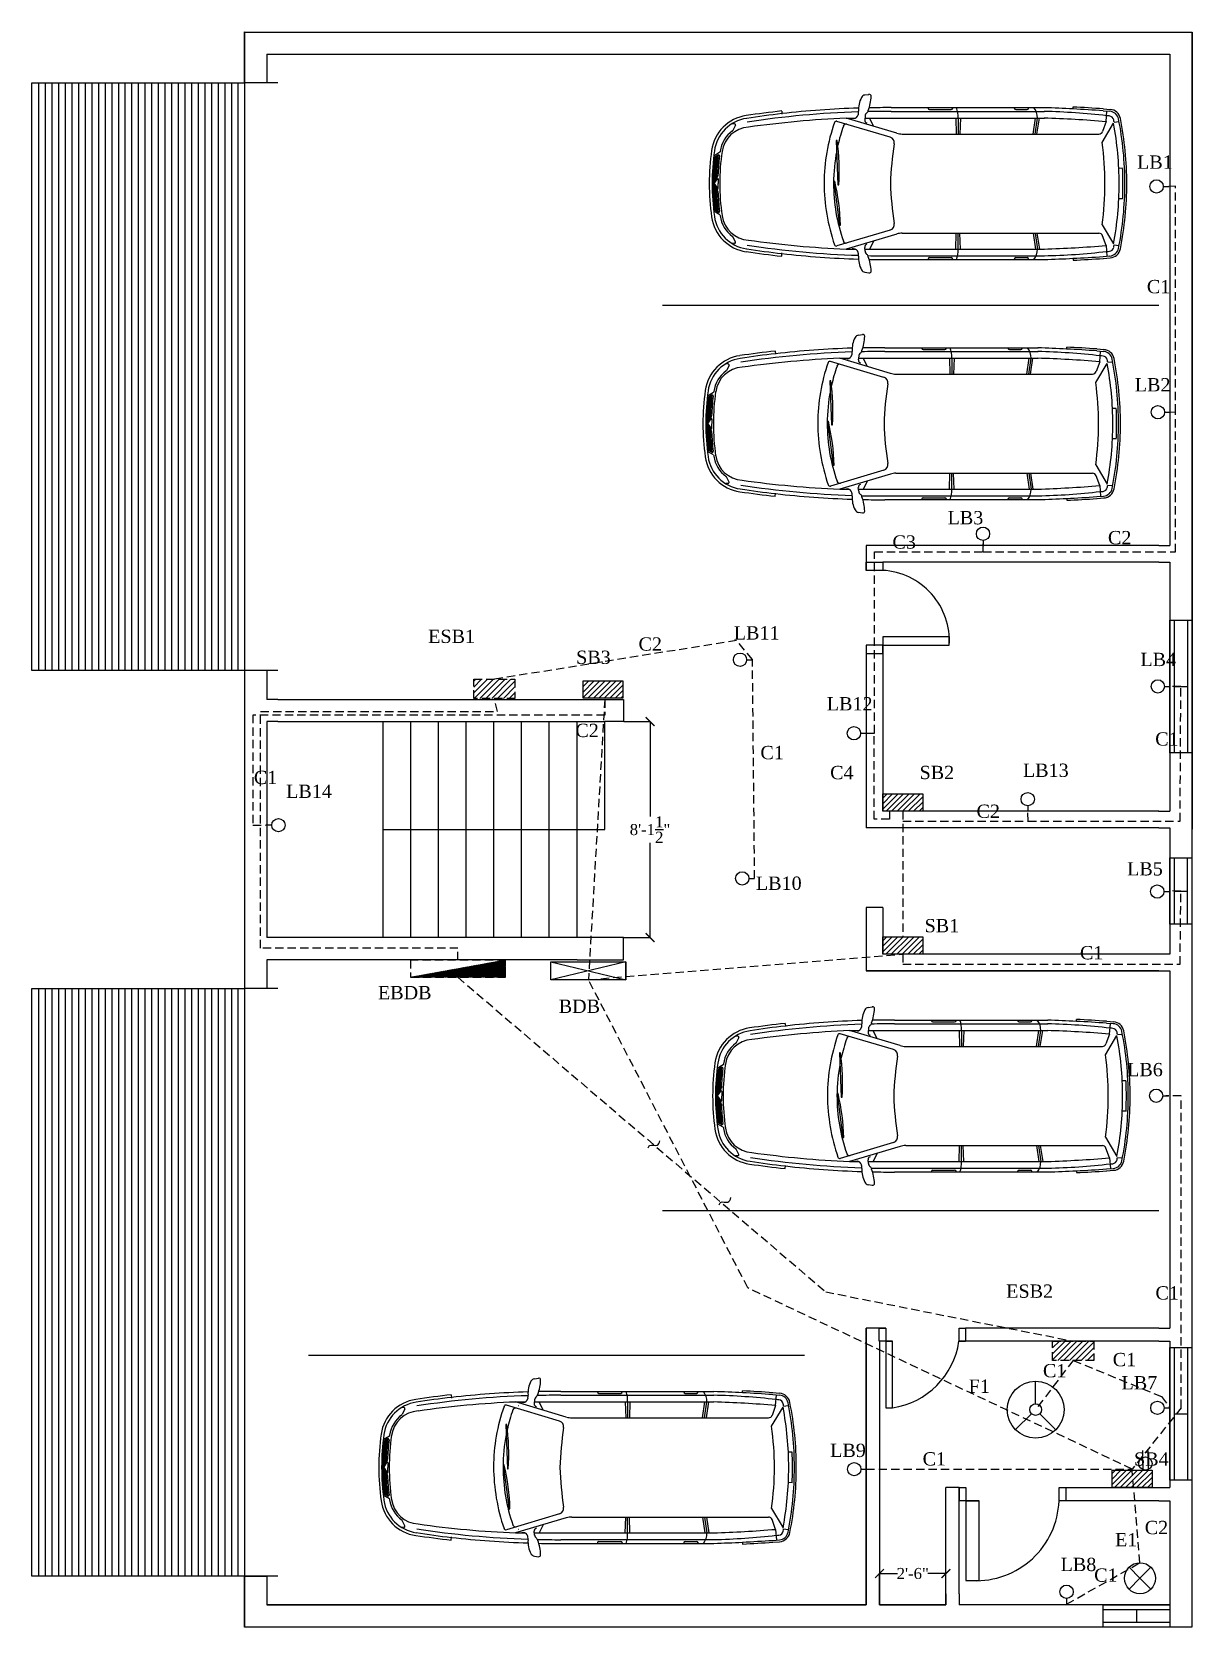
# Model space of a CAD drawing. Header units: inches. Extents: x -2152 to 9073, y -5017 to 214.
# Drawn here: x -1059 to -536, y -621 to 99 of the extents above; entities that cross this region are included whole.
import ezdxf

# ---------------------------------------------------------------- set-up
doc = ezdxf.new("R2010")
doc.units = ezdxf.units.IN
doc.header["$LTSCALE"] = 15
doc.header["$MEASUREMENT"] = 0
doc.header["$PDMODE"] = 1
doc.header["$PDSIZE"] = 120
doc.linetypes.add('HIDDEN', pattern=[0.375, 0.25, -0.125])
for name, color, linetype in [('cad-block.com', 7, 'Continuous'), ('conduit break', 7, 'Continuous'), ('Doors', 46, 'Continuous'), ('Electrical', 7, 'Continuous'), ('Emergency', 130, 'HIDDEN'), ('Fittings', 7, 'Continuous'), ('Hidden', 242, 'HIDDEN'), ('Text', 7, 'Continuous'), ('Windows', 140, 'Continuous')]:
    doc.layers.add(name, color=color, linetype=linetype)
doc.styles.get("Standard").update_dxf_attribs({"font": 'times.ttf'})
doc.dimstyles.get("Standard").update_dxf_attribs({"dimtxt": 5, "dimasz": 4, "dimexe": 0.18, "dimexo": 0.0625, "dimgap": 0.09, "dimtad": 0, "dimtih": 1, "dimtoh": 1, "dimdec": 4, "dimzin": 0, "dimdsep": 46, "dimlunit": 4, "dimtxsty": 'Standard', "dimblk": 'ARCHTICK', "dimcen": 6, "dimadec": 0, "dimazin": 0, "dimtfac": 1, "dimtdec": 4, "dimtofl": 0, "dimtmove": 0, "dimatfit": 3, "dimfxl": 1, "dimtolj": 1, "dimtzin": 0, "dimarcsym": 0})

msp = doc.modelspace()

# ---------------------------------------------------------------- texts
at = {"layer": 'Emergency', "char_height": 6, "attachment_point": 1}
for s, insert, width in [('C2', (-785.47311, -174.48484), 14.2618909), ('C2', (-813.97311, -213.48484), 14.2618909), ('C1', (-730.47311, -223.48484), 15.3397789), ('C1', (-602.97311, -502.48484), 15.3397789), ('C1', (-571.47311, -497.48484), 15.3397789)]:
    msp.add_mtext(s, dxfattribs=dict(at, insert=insert, width=width))
at = {"layer": 'Hidden', "char_height": 6, "attachment_point": 1}
for s, insert, width in [('C1', (-556.06976, -13.14748), 15.3397789), ('C3', (-670.88401, -128.43937), 17.1129), ('C2', (-573.64342, -126.45798), 14.2618909), ('C1', (-552.29892, -217.33761), 15.3397789), ('C1', (-959.05836, -234.70352), 15.3397789), ('C4', (-699, -232.5), 16.5863363), ('C2', (-632.95041, -249.974), 14.2618909), ('C1', (-586.27546, -313.83184), 15.3397789), ('C1', (-552.19861, -467.38634), 15.3397789), ('C1', (-657.27563, -542.29471), 15.3397789), ('C2', (-557.02953, -573.28898), 14.2618909), ('C1', (-579.85213, -594.76783), 15.3397789)]:
    msp.add_mtext(s, dxfattribs=dict(at, insert=insert, width=width))
at = {"layer": 'Text', "char_height": 6, "attachment_point": 1}
for s, insert, width in [('LB1', (-560.50763, 43.04011), 12), ('LB2', (-561.50763, -57.45989), 12), ('LB3', (-646.00763, -117.45989), 12), ('ESB1', (-880.40931, -171.01604), 29.8868829), ('LB11', (-742.50763, -169.45989), 12), ('SB3', (-813.64097, -180.46369), 17), ('LB4', (-559.00763, -181.45989), 12), ('LB12', (-700.50763, -201.45989), 12), ('SB2', (-658.64097, -232.46369), 17), ('LB13', (-612.00763, -231.45989), 12), ('LB14', (-944.50763, -240.95989), 12), ('LB5', (-565.00763, -275.95989), 12), ('LB10', (-732.50763, -282.45989), 12), ('SB1', (-656.3769, -301.61692), 17), ('EBDB', (-903.06764, -331.85136), 35.9306311), ('BDB', (-821.5, -338), 18), ('LB6', (-564.99433, -366.58101), 12), ('ESB2', (-619.5547, -466.59423), 30.2566246), ('F1', (-636.5, -509.5), 19.7277803), ('LB7', (-567.50763, -507.95989), 12), ('LB9', (-699.00763, -538.45989), 12), ('SB4', (-561.86295, -542.40067), 17), ('E1', (-570.45275, -578.78626), 18), ('LB8', (-595.00763, -589.95989), 12)]:
    msp.add_mtext(s, dxfattribs=dict(at, insert=insert, width=width))

# ---------------------------------------------------------------- blocks, each defined once
blk = doc.blocks.new('A$C1AFB6E19')
for p, q in [((1633, 1868), (1676, 1874)), ((760, 1699), (763, 1666)), ((1909, 1735), (3517, 1735)), ((1909, 1695), (3517, 1695)), ((2296, 1730), (2296, 1735)), ((2311, 1715), (2540, 1715)), ((2555, 1730), (2555, 1735)), ((3201, 1730), (3201, 1735)), ((3216, 1715), (3336, 1715)), ((3351, 1730), (3351, 1735)), ((3818, 1722), (3819, 1742)), ((4134, 1703), (4205, 1697)), ((4136, 1723), (4207, 1717)), ((4164, 1588), (4174, 1699)), ((266, 1564), (240, 1566)), ((274, 1550), (247, 1495)), ((1898, 1424), (1339, 1591)), ((1436, 1625), (1535, 1625)), ((1968, 1466), (1436, 1625)), ((1564, 1668), (1563, 1660)), ((1635, 1646), (1631, 1607)), ((1633, 1625), (3517, 1625)), ((1727, 1538), (1683, 1625)), ((2587, 1625), (2592, 1458)), ((2611, 1625), (2611, 1458)), ((2636, 1625), (2631, 1458)), ((3399, 1458), (3423, 1625)), ((3419, 1458), (3444, 1625)), ((3439, 1458), (3464, 1625)), ((4123, 1369), (4243, 1571)), ((4164, 1588), (4128, 1484)), ((4249, 1582), (4298, 1588)), ((1333, 1389), (1350, 924)), ((1343, 1389), (1333, 1389)), ((2026, 1458), (4090, 1458)), ((112, 1266), (47, 1227)), ((92, 1237), (64, 1220)), ((40, 938), (87, 1008)), ((4338, 1098), (4298, 1096)), ((40, 937), (87, 867)), ((52, 938), (86, 988)), ((52, 937), (86, 886)), ((95, 986), (95, 938)), ((95, 889), (95, 937)), ((1316, 963), (1307, 962)), ((1307, 962), (1367, 500)), ((1350, 924), (1359, 924)), ((4338, 777), (4298, 779)), ((112, 609), (47, 647)), ((92, 638), (64, 654)), ((4123, 505), (4243, 304)), ((274, 325), (247, 380)), ((1898, 450), (1339, 283)), ((1367, 500), (1377, 502)), ((1968, 408), (1436, 250)), ((1727, 336), (1683, 250)), ((2026, 417), (4090, 417)), ((2587, 250), (2592, 417)), ((2611, 250), (2611, 417)), ((2636, 250), (2631, 417)), ((3399, 417), (3423, 250)), ((3419, 417), (3444, 250)), ((3439, 417), (3464, 250)), ((4164, 287), (4128, 390)), ((266, 311), (240, 308)), ((760, 175), (763, 209)), ((1436, 250), (1535, 250)), ((1564, 207), (1563, 215)), ((1635, 228), (1631, 267)), ((1633, 250), (3517, 250)), ((1909, 180), (3517, 180)), ((4134, 172), (4205, 178)), ((4164, 287), (4174, 175)), ((4249, 293), (4298, 287)), ((1633, 7), (1676, 0)), ((1909, 140), (3517, 140)), ((2296, 145), (2296, 140)), ((2311, 160), (2540, 160)), ((2555, 145), (2555, 140)), ((3201, 145), (3201, 140)), ((3216, 160), (3336, 160)), ((3351, 145), (3351, 140)), ((3818, 153), (3819, 133)), ((4136, 152), (4207, 158))]:
    blk.add_line(p, q)
for centre, radius, start, end in [((1821, 1719), 255, 151.2266, 184.9942), ((1641, 1818), 50, 99.2101, 151.2266), ((1207, 1874), 492, 339.878, 357.6913), ((1679, 1855), 20, 357.6913, 99.2101), ((1947, -9037), 10802, 96.3074, 98.2959), ((1864, -7926), 9621, 91.7716, 98.7656), ((1864, -7925), 9660, 91.7707, 96.5449), ((1467, 1688), 100, 348.1083, 4.9942), ((1685, 1641), 50, 128.1727, 173.5799), ((1629, 1713), 41.1, 308.1727, 348.7801), ((1909, -11066), 12761, 90, 91.096), ((1909, -11066), 12801, 90, 91.0305), ((2311, 1730), 15, 180, 270), ((2540, 1730), 15, 270, 0), ((2308, 1636), 304, 357.8813, 18.9108), ((3216, 1730), 15, 180, 270), ((3336, 1730), 15, 270, 0), ((3289, 1633), 155, 356.9873, 40.8552), ((3382, -5036), 6732, 83.2825, 88.8635), ((2918, -15899), 17643, 87.0782, 88.0562), ((2918, -15899), 17643, 86.0493, 87.0782), ((2918, -15899), 17663, 86.0493, 87.0782), ((4197, 1597), 100, 11.2743, 85.133), ((4197, 1597), 120, 11.2743, 85.133), ((450, 1226), 430, 98.2959, 171.9694), ((450, 1226), 400, 98.2959, 171.9694), ((431, 1231), 300, 93.6894, 171.9063), ((265, 1554), 10, 333.5251, 84.6577), ((1864, -7925), 9660, 96.5449, 98.7615), ((1891, -8916), 10550, 92.471, 98.0602), ((3099, 943), 1894, 160.3901, 180.0138), ((1333, 1572), 20, 73.3881, 160.3901), ((3099, 943), 1794, 160.5282, 167.22), ((1435, 1531), 30, 73.3881, 160.5282), ((2076, -22441), 24034, 91.4468, 91.4503), ((2145, -19955), 21585, 91.6727, 91.7127), ((1514, 1670), 50, 271.6727, 348.1083), ((1661, 1604), 30, 173.5799, 258.0136), ((3151, -10456), 12086, 85.1894, 88.2799), ((2262, -19974), 21708, 84.8788, 84.958), ((4195, 1597), 50, 10.5383, 85.133), ((887, 937), 3415, 0, 10.6867), ((887, 982), 3415, 10.1152, 10.5383), ((887, 937), 3475, 0, 11.2743), ((887, 937), 3495, 0, 11.2743), ((431, 1231), 320, 125.7107, 171.9063), ((238, 1499), 10, 305.7107, 333.5251), ((-889, 1077), 2253, 356.1076, 7.9577), ((1881, 1367), 60, 348.9049, 73.3881), ((5543, 802), 3645, 171.2702, 177.8764), ((2026, 1658), 200, 253.3881, 270), ((4090, 1498), 40, 270, 340.5991), ((887, 937), 3265, 0, 7.6043), ((2495, 938), 2495, 171.9694, 180.0078), ((2495, 938), 2465, 171.9694, 180.0078), ((2495, 938), 2455, 173.7472, 180), ((2495, 938), 2443, 173.3007, 179.5727), ((74, 1203), 20, 120.4766, 173.7472), ((2495, 938), 2431, 173.0859, 179.1361), ((2495, 938), 2419, 172.8771, 178.6898), ((98, 1228), 10, 353.0944, 120.4766), ((2495, 938), 2405, 173.0944, 177.9556), ((2495, 938), 2385, 171.9063, 180.0078), ((2495, 938), 2405, 171.9063, 172.157), ((3099, 943), 1794, 169.095, 180.0138), ((62, 1024), 30, 326.36, 357.9556), ((887, 937), 3455, 0, 2.6628), ((2495, 937), 2495, 179.9922, 188.0306), ((2495, 937), 2465, 179.9922, 188.0306), ((2495, 937), 2455, 180, 186.2528), ((2495, 937), 2443, 180.4273, 186.6993), ((2495, 937), 2431, 180.8639, 186.9141), ((2495, 937), 2419, 181.3102, 187.1229), ((90, 986), 5, 0, 146.4863), ((90, 889), 5, 213.5137, 0), ((62, 850), 30, 2.0444, 33.64), ((2495, 937), 2405, 182.0444, 186.9056), ((2495, 937), 2385, 179.9922, 188.0937), ((3239, 955), 2034, 180.3247, 198.9193), ((3100, 932), 1795, 179.6316, 199.4683), ((-875, 440), 2253, 1.5598, 13.4099), ((5543, 1072), 3645, 182.1236, 188.7298), ((887, 937), 3265, 352.3957, 0), ((887, 937), 3415, 349.3133, 0), ((887, 937), 3475, 348.7257, 0), ((887, 937), 3495, 348.7257, 0), ((887, 937), 3455, 357.3372, 0), ((450, 648), 430, 188.0306, 261.7041), ((450, 648), 400, 188.0306, 261.7041), ((74, 672), 20, 186.2528, 239.5234), ((98, 646), 10, 239.5234, 6.9056), ((2495, 937), 2405, 187.843, 188.0937), ((431, 643), 320, 188.0937, 234.2893), ((431, 643), 300, 188.0937, 266.3106), ((1881, 508), 60, 286.6119, 11.0951), ((238, 375), 10, 26.4749, 54.2893), ((1891, 10790), 10550, 261.9398, 267.529), ((2026, 217), 200, 90, 106.6119), ((4090, 377), 40, 19.4009, 90), ((265, 320), 10, 275.3423, 26.4749), ((1947, 10912), 10802, 261.7041, 263.6926), ((1864, 9800), 9660, 261.2385, 263.4551), ((1864, 9801), 9621, 261.2344, 268.2284), ((1864, 9800), 9660, 263.4551, 268.2293), ((1864, 9800), 9660, 263.4551, 268.2293), ((1333, 302), 20, 199.6099, 286.6119), ((1435, 343), 30, 199.4718, 286.6119), ((2076, 24316), 24034, 268.5497, 268.5532), ((2145, 21830), 21585, 268.2873, 268.3273), ((1514, 204), 50, 11.8917, 88.3273), ((1467, 186), 100, 355.0058, 11.8917), ((1821, 155), 255, 175.0058, 208.7734), ((1661, 271), 30, 101.9864, 186.4201), ((1685, 234), 50, 186.4201, 231.8273), ((1629, 162), 41.1, 11.2199, 51.8273), ((1909, 12940), 12761, 268.904, 270), ((1207, 1), 492, 2.3087, 20.122), ((2308, 238), 304, 341.0892, 2.1187), ((3289, 241), 155, 319.1448, 3.0127), ((3151, 12331), 12086, 271.7201, 274.8106), ((3382, 6911), 6732, 271.1365, 276.7175), ((2918, 17773), 17643, 272.9218, 273.9507), ((2262, 21848), 21708, 275.042, 275.1212), ((4195, 277), 50, 274.867, 349.4617), ((4197, 277), 100, 274.867, 348.7257), ((4197, 277), 120, 274.867, 348.7257), ((887, 893), 3415, 349.4617, 349.8848), ((1641, 56), 50, 208.7734, 260.7899), ((1679, 20), 20, 260.7899, 2.3087), ((1909, 12940), 12801, 268.9695, 270), ((2311, 145), 15, 90, 180), ((2540, 145), 15, 0, 90), ((3216, 145), 15, 90, 180), ((3336, 145), 15, 0, 90), ((2918, 17773), 17643, 271.9438, 272.9218), ((2918, 17773), 17663, 272.9218, 273.9507)]:
    blk.add_arc(centre, radius, start, end)
blk = doc.blocks.new('A$C6DF15AF1')
at = {"layer": 'cad-block.com'}
blk.add_blockref('A$C1AFB6E19', (0, 0), dxfattribs=at)
blk = doc.blocks.new('door small')
at = {"layer": 'Doors'}
for p, q in [((281.5, -407.5), (278.5, -407.5)), ((278.5, -407.5), (278.5, -431.5)), ((281.5, -431.5), (281.5, -407.5)), ((251.5, -437.5), (251.5, -431.5)), ((251.5, -431.5), (254.5, -431.5)), ((254.5, -431.5), (254.5, -437.5)), ((278.5, -431.5), (281.5, -431.5)), ((281.5, -431.5), (281.5, -437.5)), ((284.5, -431.5), (281.5, -431.5)), ((284.5, -437.5), (284.5, -431.5)), ((254.5, -437.5), (251.5, -437.5)), ((281.5, -437.5), (284.5, -437.5))]:
    blk.add_line(p, q, dxfattribs=at)
blk.add_arc((280, -433), 25.54, 86.63354, 176.63354, dxfattribs=at)
blk = doc.blocks.new('ENTRANCE')
for p, q in [((729.24, 249.93), (729.24, 515.18)), ((732.24, 515.18), (732.24, 249.93)), ((735.24, 515.18), (735.24, 249.93)), ((738.24, 515.18), (738.24, 249.93)), ((741.24, 515.18), (741.24, 249.93)), ((744.24, 515.18), (744.24, 249.93)), ((747.24, 515.18), (747.24, 249.93)), ((750.24, 515.18), (750.24, 249.93)), ((753.24, 515.18), (753.24, 249.93)), ((756.24, 515.18), (756.24, 249.93)), ((759.24, 515.18), (759.24, 249.93)), ((762.24, 515.18), (762.24, 249.93)), ((765.24, 515.18), (765.24, 249.93)), ((768.24, 515.18), (768.24, 249.93)), ((771.24, 515.18), (771.24, 249.93)), ((774.24, 515.18), (774.24, 249.93)), ((777.24, 515.18), (777.24, 249.93)), ((780.24, 515.18), (780.24, 249.93)), ((783.24, 515.18), (783.24, 249.93)), ((786.24, 515.18), (786.24, 249.93)), ((789.24, 515.18), (789.24, 249.93)), ((789.24, 515.18), (789.24, 249.93)), ((792.24, 515.18), (792.24, 249.93)), ((795.24, 515.18), (795.24, 249.93)), ((798.24, 515.18), (798.24, 249.93)), ((801.24, 515.18), (801.24, 249.93)), ((804.24, 515.18), (804.24, 249.93)), ((807.24, 515.18), (807.24, 249.93)), ((810.24, 515.18), (810.24, 249.93)), ((813.24, 515.18), (813.24, 249.93)), ((816.24, 515.18), (816.24, 249.93)), ((819.24, 515.18), (819.24, 249.93)), ((822.24, 515.18), (822.24, 249.93)), ((825.24, 515.18), (825.24, 249.93))]:
    blk.add_line(p, q)
blk = doc.blocks.new('_ArchTick')
at = {"color": 0, "linetype": 'ByBlock', "const_width": 0.15}
blk.add_lwpolyline([(-0.5, -0.5), (0.5, 0.5)], dxfattribs=at)
blk = doc.blocks.new('*D107')
at = {"layer": 'Defpoints', "color": 0, "transparency": 16777216}
for p in [(-792.23, -212.49), (-792.23, -309.99), (-780.3, -309.99)]:
    blk.add_point(p, dxfattribs=at)
at = {"layer": 'Text', "color": 0, "lineweight": -2, "transparency": 16777216}
for p, q in [((-792.17, -212.49), (-780.12, -212.49)), ((-780.3, -212.49), (-780.3, -255.29)), ((-780.3, -309.99), (-780.3, -267.2)), ((-792.17, -309.99), (-780.12, -309.99))]:
    blk.add_line(p, q, dxfattribs=at)
at = {"layer": 'Text', "color": 0, "lineweight": -2, "transparency": 16777216, "xscale": 4, "yscale": 4, "zscale": 4}
for p, rotation in [((-780.3, -212.49), 90), ((-780.3, -309.99), 270)]:
    blk.add_blockref('_ArchTick', p, dxfattribs=dict(at, rotation=rotation))
at = {"layer": 'Text', "color": 0, "transparency": 16777216, "insert": (-780.3, -261.24), "char_height": 5, "attachment_point": 5}
blk.add_mtext('\\A1;8\'-1{\\H1.000000x;\\S1/2;}"', dxfattribs=at)
blk = doc.blocks.new('door s')
at = {"layer": 'Doors'}
for p, q in [((1460.33, -82.85), (1454.33, -82.85)), ((1454.33, -82.85), (1454.33, -118.85)), ((1460.33, -118.85), (1460.33, -82.85)), ((1415.33, -124.85), (1415.33, -118.85)), ((1415.33, -118.85), (1418.33, -118.85)), ((1418.33, -118.85), (1418.33, -124.85)), ((1454.33, -118.85), (1460.33, -118.85)), ((1460.33, -118.85), (1454.33, -118.85)), ((1460.33, -118.85), (1463.33, -118.85)), ((1460.33, -124.85), (1460.33, -118.85)), ((1463.33, -118.85), (1463.33, -124.85)), ((1418.33, -124.85), (1415.33, -124.85)), ((1463.33, -124.85), (1460.33, -124.85))]:
    blk.add_line(p, q, dxfattribs=at)
blk.add_arc((1455.83, -120.35), 37.53, 87.70939, 177.70939, dxfattribs=at)
blk = doc.blocks.new('Window Toilet')
at = {"layer": 'Windows'}
for p, q in [((293, -254.5), (329, -254.5)), ((293, -266.5), (293, -254.5)), ((293, -257), (329, -257)), ((311, -257), (311, -264)), ((329, -254.5), (329, -266.5)), ((329, -264), (293, -264)), ((329, -266.5), (293, -266.5))]:
    blk.add_line(p, q, dxfattribs=at)
blk = doc.blocks.new('Window Big')
at = {"layer": 'Windows'}
for p, q in [((367.2, -212.7), (439.2, -212.7)), ((367.2, -224.7), (367.2, -212.7)), ((367.2, -215.2), (439.2, -215.2)), ((403.2, -215.2), (403.2, -222.2)), ((439.2, -212.7), (439.2, -224.7)), ((439.2, -222.2), (367.2, -222.2)), ((439.2, -224.7), (367.2, -224.7))]:
    blk.add_line(p, q, dxfattribs=at)
blk = doc.blocks.new('door 2')
at = {"layer": 'Doors'}
for p, q in [((622.04, -394.53), (619.04, -394.53)), ((619.04, -394.53), (619.04, -424.53)), ((622.04, -424.53), (622.04, -394.53)), ((586.04, -430.53), (586.04, -424.53)), ((586.04, -424.53), (589.04, -424.53)), ((589.04, -424.53), (589.04, -430.53)), ((619.04, -424.53), (622.04, -424.53)), ((622.04, -424.53), (619.04, -424.53)), ((622.04, -424.53), (625.04, -424.53)), ((622.04, -430.53), (622.04, -424.53)), ((625.04, -424.53), (625.04, -430.53)), ((589.04, -430.53), (586.04, -430.53)), ((625.04, -430.53), (622.04, -430.53))]:
    blk.add_line(p, q, dxfattribs=at)
blk.add_arc((624.25, -429.74), 35.59, 98.41372, 171.58628, dxfattribs=at)
blk = doc.blocks.new('*D117')
at = {"layer": 'Defpoints', "color": 0, "transparency": 16777216}
for p in [(-646.73, -597.07), (-676.73, -611.24), (-646.73, -611.24)]:
    blk.add_point(p, dxfattribs=at)
at = {"layer": 'Text', "color": 0, "lineweight": -2, "transparency": 16777216}
for p, q in [((-676.73, -611.18), (-676.73, -596.89)), ((-676.73, -597.07), (-668.59, -597.07)), ((-646.73, -597.07), (-654.87, -597.07)), ((-646.73, -611.18), (-646.73, -596.89))]:
    blk.add_line(p, q, dxfattribs=at)
at = {"layer": 'Text', "color": 0, "lineweight": -2, "transparency": 16777216, "xscale": 4, "yscale": 4, "zscale": 4, "rotation": 180}
blk.add_blockref('_ArchTick', (-676.73, -597.07), dxfattribs=at)
at = {"layer": 'Text', "color": 0, "lineweight": -2, "transparency": 16777216, "xscale": 4, "yscale": 4, "zscale": 4}
blk.add_blockref('_ArchTick', (-646.73, -597.07), dxfattribs=at)
at = {"layer": 'Text', "color": 0, "transparency": 16777216, "insert": (-661.73, -597.07), "char_height": 5, "attachment_point": 5}
blk.add_mtext('\\A1;2\'-6"', dxfattribs=at)
blk = doc.blocks.new('switch board')
at = {"layer": 'Fittings'}
h = blk.add_hatch(dxfattribs=at)
h.set_pattern_fill('ANSI31', color=256, scale=14, style=0)
h.paths.add_polyline_path([(-262.5, -452.62), (-262.5, -444.78), (-280.5, -444.78), (-280.5, -452.62)])
blk.add_lwpolyline([(-280.5, -444.78), (-262.5, -444.78), (-262.5, -452.62), (-280.5, -452.62)], close=True, dxfattribs=at)
blk = doc.blocks.new('LBulb')
blk.add_line((-245.4, -401.1), (-241, -401.1))
blk.add_circle((-250.4, -401.1), 5.03)
blk = doc.blocks.new('fan')
at = {"layer": 'Fittings'}
for p, q in [((-299.4, -397), (-299.4, -380)), ((-302.6, -404.5), (-314.6, -416.4)), ((-296.3, -404.5), (-284.3, -416.5))]:
    blk.add_line(p, q, dxfattribs=at)
for radius in [21.4, 4.39]:
    blk.add_circle((-299.4, -401.4), radius, dxfattribs=at)
blk = doc.blocks.new('exhaust')
at = {"layer": 'Electrical'}
for q in [(-247.45, -491.65), (-247.45, -501.55), (-237.55, -491.65), (-237.55, -501.55)]:
    blk.add_line((-242.5, -496.6), q, dxfattribs=at)
blk.add_circle((-242.5, -496.6), 7, dxfattribs=at)
blk = doc.blocks.new('MDB')
at = {"layer": 'Fittings'}
for p, q in [((-280.48, -456.36), (-246.64, -464.37)), ((-246.64, -456.36), (-280.48, -464.37)), ((-246.64, -464.37), (-246.64, -456.36))]:
    blk.add_line(p, q, dxfattribs=at)
blk.add_lwpolyline([(-280.48, -456.36), (-246.64, -456.36), (-246.64, -464.37), (-280.48, -464.37)], close=True, dxfattribs=at)
blk = doc.blocks.new('esb')
at = {"layer": 'Emergency'}
h = blk.add_hatch(dxfattribs=at)
h.set_pattern_fill('ANSI31', color=256, scale=15, style=0)
h.paths.add_polyline_path([(-826.17, -128.35), (-826.17, -119.65), (-844.76, -119.65), (-844.76, -128.35)])
for p, q in [((-844.76, -119.65), (-826.17, -119.65)), ((-844.76, -128.35), (-844.76, -119.65)), ((-826.17, -119.65), (-826.17, -128.35)), ((-826.17, -128.35), (-844.76, -128.35))]:
    blk.add_line(p, q, dxfattribs=at)
blk = doc.blocks.new('ebdb')
at = {"layer": 'Emergency'}
h = blk.add_hatch(dxfattribs=at)
h.set_pattern_fill('ANSI31', color=256, style=0)
h.paths.add_polyline_path([(-845.15, -337.29), (-845.15, -329.54), (-888.04, -337.29)])
for p, q in [((-845.15, -329.54), (-888.04, -329.54)), ((-888.04, -329.54), (-888.04, -337.29)), ((-888.04, -337.29), (-845.15, -329.54)), ((-845.15, -337.29), (-845.15, -329.54)), ((-888.04, -337.29), (-845.15, -337.29))]:
    blk.add_line(p, q, dxfattribs=at)
blk = doc.blocks.new('2pin 5A socket at SB')
at = {"layer": 'Fittings'}
for p, q in [((-249.4, -380), (-254, -380)), ((-249.4, -384), (-254, -384)), ((-249.4, -380), (-239.6, -380)), ((-249.4, -384), (-239.6, -384))]:
    blk.add_line(p, q, dxfattribs=at)
blk.add_circle((-249.4, -382), 5, dxfattribs=at)

# ---------------------------------------------------------------- dimensions: what is measured, and where the dimension line sits
at = {"layer": 'Text'}
dim = msp.add_linear_dim(base=(-780.30098, -309.99315), p1=(-792.23311, -212.49315), p2=(-792.23311, -309.99315), angle=90, dimstyle='Standard', dxfattribs=at)
dim.commit()
dim.dimension.update_dxf_attribs({"geometry": '*D107', "text_midpoint": (-780.30098, -261.24315)})
dim = msp.add_linear_dim(base=(-646.73311, -597.06564), p1=(-676.73311, -611.24315), p2=(-646.73311, -611.24315), dimstyle='Standard', dxfattribs=at)
dim.commit()
dim.dimension.update_dxf_attribs({"geometry": '*D117', "text_midpoint": (-661.73311, -597.06564), "dimtype": 160})

# ---------------------------------------------------------------- linework, layer by layer
for p, q in [((-963.23311, 98.81935), (-535.67061, 98.75685)), ((-963.23311, 75.75685), (-963.23311, 98.81935)), ((-963.23311, 98.75685), (-535.73311, 98.75685)), ((-963.23311, 98.75685), (-963.23311, 75.75685)), ((-535.73311, 98.75685), (-535.73311, -621.24315)), ((-535.67061, 98.75685), (-535.73311, -621.24315)), ((-953.23311, 88.75685), (-545.73311, 88.75685)), ((-953.23311, 88.75685), (-953.23311, 75.75685)), ((-545.73311, 88.75685), (-545.73311, -132.99315)), ((-1059.23311, 75.75685), (-963.23311, 75.75685)), ((-948.23311, 75.75685), (-963.23311, 75.75685)), ((-953.23311, 75.75685), (-963.23311, 75.75685)), ((-550.73311, -24.61815), (-774.65354, -24.61815)), ((-550.73311, -132.99315), (-682.73311, -132.99315)), ((-682.73311, -132.99315), (-682.73311, -144.22806)), ((-550.73311, -132.99315), (-545.73311, -132.99315)), ((-682.73311, -140.47806), (-675.23311, -140.47806)), ((-550.73311, -140.49315), (-675.23311, -140.49315)), ((-675.23311, -140.49315), (-675.23311, -144.22806)), ((-550.73311, -140.49315), (-545.73311, -140.49315)), ((-545.73311, -140.49315), (-545.73311, -252.99315)), ((-682.73311, -177.97806), (-682.73311, -260.49315)), ((-675.23311, -174.22806), (-675.23311, -252.99315)), ((-682.73311, -181.72806), (-675.23311, -181.72806)), ((-963.23311, -189.49315), (-1059.23311, -189.49315)), ((-963.23311, -189.49315), (-963.23311, -332.99315)), ((-948.23311, -189.49315), (-963.23311, -189.49315)), ((-948.23311, -189.49315), (-963.23311, -189.49315)), ((-953.23311, -189.49315), (-953.23311, -202.49315)), ((-948.23311, -202.49315), (-953.23311, -202.49315)), ((-948.23311, -202.49315), (-800.73311, -202.49315)), ((-800.73311, -202.49315), (-792.23311, -202.49315)), ((-792.23311, -202.49315), (-792.23311, -212.49315)), ((-953.23311, -212.49315), (-953.23311, -309.99315)), ((-948.23311, -212.49315), (-953.23311, -212.49315)), ((-948.23311, -212.49315), (-800.73311, -212.49315)), ((-900.73311, -309.99315), (-900.73311, -212.49315)), ((-888.23311, -309.99315), (-888.23311, -212.49315)), ((-875.73311, -309.99315), (-875.73311, -212.49315)), ((-863.23311, -309.99315), (-863.23311, -212.49315)), ((-850.73311, -309.99315), (-850.73311, -212.49315)), ((-838.23311, -309.99315), (-838.23311, -212.49315)), ((-825.73311, -309.99315), (-825.73311, -212.49315)), ((-813.23311, -309.99315), (-813.23311, -212.49315)), ((-800.73311, -261.24315), (-800.73311, -212.49315)), ((-792.23311, -212.49315), (-800.73311, -212.49315)), ((-550.73311, -252.99315), (-675.23311, -252.99315)), ((-900.73311, -261.24315), (-800.73311, -261.24315)), ((-675.23311, -260.49315), (-682.73311, -260.49315)), ((-550.73311, -260.49315), (-675.23311, -260.49315)), ((-545.73311, -260.49315), (-545.73311, -317.43065)), ((-682.73311, -296.49315), (-682.73311, -324.99315)), ((-675.23311, -296.49315), (-682.73311, -296.49315)), ((-675.23311, -296.49315), (-675.23311, -317.49315)), ((-948.23311, -309.99315), (-953.23311, -309.99315)), ((-813.23311, -309.99315), (-948.23311, -309.99315)), ((-792.23311, -309.99315), (-813.23311, -309.99315)), ((-792.23311, -319.99315), (-792.23311, -309.99315)), ((-948.23311, -319.99315), (-953.23311, -319.99315)), ((-953.23311, -319.99315), (-953.23311, -332.99315)), ((-813.23311, -319.99315), (-948.23311, -319.99315)), ((-813.23311, -319.99315), (-792.23311, -319.99315)), ((-550.73311, -317.49315), (-675.23311, -317.49315)), ((-545.73311, -317.43065), (-550.73311, -317.49315)), ((-682.73311, -324.99315), (-550.73311, -324.99315)), ((-550.73311, -324.99315), (-682.73311, -324.99315)), ((-545.73311, -324.99315), (-545.73311, -486.24315)), ((-1059.23311, -598.24315), (-1059.23311, -332.99315)), ((-1059.23311, -332.99315), (-963.23311, -332.99315)), ((-948.23311, -332.99315), (-963.23311, -332.99315)), ((-963.23311, -332.99315), (-963.23311, -598.24315)), ((-682.73311, -433.36815), (-774.65354, -433.36815)), ((-550.73311, -433.36815), (-682.73311, -433.36815)), ((-673.85687, -486.24315), (-682.73311, -486.24315)), ((-682.73311, -486.24315), (-682.73311, -606.24315)), ((-682.73311, -611.24315), (-682.73311, -486.24315)), ((-640.85687, -486.24315), (-637.85687, -486.24315)), ((-550.73311, -486.24315), (-637.85687, -486.24315)), ((-550.73311, -486.24315), (-545.73311, -486.24315)), ((-676.73311, -492.24315), (-676.73311, -606.24315)), ((-671.60687, -492.24315), (-676.73311, -492.24315)), ((-671.60687, -492.24315), (-670.85687, -492.24315)), ((-640.85687, -492.24315), (-637.85687, -492.24315)), ((-550.73311, -492.24315), (-637.85687, -492.24315)), ((-545.73311, -492.24315), (-545.73311, -558.2769)), ((-710.51612, -498.69024), (-934.43655, -498.69024)), ((-640.73311, -558.24315), (-646.73311, -558.24315)), ((-646.73311, -606.24315), (-646.73311, -558.24315)), ((-640.73311, -606.24315), (-640.73311, -558.24315)), ((-640.73311, -558.24315), (-640.70803, -564.2769)), ((-592.70803, -558.2769), (-550.73311, -558.2769)), ((-592.70803, -558.2769), (-592.70803, -564.24315)), ((-550.73311, -564.24315), (-595.70803, -564.24315)), ((-545.73311, -564.24315), (-545.73311, -611.24315)), ((-963.23311, -598.24315), (-1059.23311, -598.24315)), ((-963.23311, -621.24315), (-963.23311, -598.24314)), ((-963.23311, -598.24314), (-953.23311, -598.24315)), ((-953.23311, -598.24315), (-963.23311, -598.24314)), ((-963.23311, -598.24314), (-963.23311, -621.24315)), ((-963.23311, -598.24315), (-963.23311, -621.24315)), ((-948.23311, -598.24315), (-963.23311, -598.24315)), ((-953.23311, -598.24315), (-953.23311, -611.24315)), ((-953.23311, -598.24315), (-953.23311, -611.24315)), ((-953.23311, -611.24315), (-682.73311, -611.24315)), ((-682.73311, -611.24315), (-953.23311, -611.24315)), ((-676.73311, -606.24315), (-676.73311, -611.24315)), ((-646.73311, -611.24315), (-676.73311, -611.24315)), ((-676.73311, -611.24315), (-646.73311, -611.24315)), ((-646.73311, -611.24315), (-646.73311, -606.24315)), ((-545.73311, -611.24315), (-640.73311, -611.24315)), ((-535.73311, -621.24315), (-963.23311, -621.24315)), ((-535.73311, -621.24315), (-963.23311, -621.24315))]:
    msp.add_line(p, q)
at = {"layer": 'conduit break'}
for points in [[(-781.16556, -404.92097), (-780.40865, -403.86197), (-777.10781, -403.74945), (-775.79148, -401.72884)], [(-749.17419, -430.57755), (-748.41728, -429.51855), (-745.11644, -429.40603), (-743.80011, -427.38542)]]:
    msp.add_spline(points, degree=3, dxfattribs=at)
at = {"layer": 'Emergency'}
for p, q in [((-741.24076, -175.89387), (-850.52243, -193.39515)), ((-734.07672, -184.53952), (-741.24076, -175.89387)), ((-733.07944, -283.25133), (-734.07672, -184.53952)), ((-956.00205, -314.80433), (-956.00205, -208.00212)), ((-956.00205, -208.00212), (-849.19154, -208.00212)), ((-849.19154, -208.00212), (-850.52243, -202.0948)), ((-866.95802, -314.80433), (-956.00205, -314.80433)), ((-866.95802, -320.16667), (-866.95802, -314.80433)), ((-866.95802, -327.91497), (-701.01, -469.92558)), ((-701.01, -469.92558), (-589.35087, -492.15082)), ((-589.35087, -500.85047), (-606.27933, -523.06695)), ((-589.35087, -500.85047), (-549.44995, -517.16666)), ((-549.44995, -517.16666), (-545.73311, -522.25977))]:
    msp.add_line(p, q, dxfattribs=at)
at = {"layer": 'Fittings'}
for p, q in [((-550.73311, -132.99315), (-545.73311, -132.99315)), ((-550.73311, -140.49315), (-545.73311, -140.49315)), ((-948.23311, -202.49315), (-953.23311, -202.49315)), ((-800.73311, -202.49315), (-792.23311, -202.49315)), ((-948.23311, -212.49315), (-953.23311, -212.49315)), ((-550.79561, -252.99315), (-545.73311, -252.99315)), ((-550.73311, -260.49315), (-545.73311, -260.49315)), ((-948.23311, -309.99315), (-953.23311, -309.99315)), ((-948.23311, -319.99315), (-953.23311, -319.99315)), ((-953.23311, -319.99315), (-953.23311, -332.99315)), ((-813.23311, -319.99315), (-792.23311, -319.99315)), ((-550.73311, -324.99315), (-545.73311, -324.99315)), ((-550.73311, -486.24315), (-545.73311, -486.24315)), ((-550.73311, -492.24315), (-545.73311, -492.24315)), ((-550.73311, -558.2769), (-545.73311, -558.2769)), ((-550.73311, -564.24315), (-545.73311, -564.24315)), ((-682.73311, -606.24315), (-682.73311, -611.24315)), ((-676.73311, -606.24315), (-676.73311, -611.24315)), ((-646.73311, -606.24315), (-646.73311, -611.24315)), ((-640.73311, -606.24315), (-640.73311, -611.24315))]:
    msp.add_line(p, q, dxfattribs=at)
at = {"layer": 'Hidden'}
for p, q in [((-543.1589, 29.17611), (-546.09278, 29.08191)), ((-543.1589, -72.97369), (-543.1589, 29.17611)), ((-543.1589, -72.97369), (-545.73311, -72.83787)), ((-543.1589, -135.93951), (-543.1589, -72.97369)), ((-679.04062, -217.74409), (-679.04062, -135.93951)), ((-679.04062, -135.93951), (-630.00375, -135.93951)), ((-630.00375, -135.93951), (-630.00375, -132.01805)), ((-630.00375, -135.93951), (-543.1589, -135.93951)), ((-540.73311, -196.66165), (-545.51697, -196.59657)), ((-541.0901, -257.4233), (-540.73311, -196.66165)), ((-800.73311, -202.49315), (-808.08111, -329)), ((-800.73311, -202.49315), (-800.73311, -202.49315)), ((-800.73311, -202.49315), (-800.73311, -209.53783)), ((-800.73311, -209.53783), (-959.48354, -209.53783)), ((-959.48354, -209.53783), (-959.48354, -259.32531)), ((-682.64881, -217.74409), (-679.04062, -217.74409)), ((-679.2083, -256.56244), (-679.2083, -217.74409)), ((-672.18224, -256.56244), (-679.2083, -256.56244)), ((-666.23452, -252.99315), (-672.18224, -252.99315)), ((-672.18224, -252.99315), (-672.18224, -256.56244)), ((-666.23452, -252.99315), (-666.23452, -309.65323)), ((-666.23452, -252.99315), (-666.23452, -252.99315)), ((-666.23452, -252.99315), (-666.23452, -252.99315)), ((-666.23452, -252.99315), (-666.23452, -257.4233)), ((-666.23452, -257.4233), (-609.63772, -257.4233)), ((-609.63772, -257.4233), (-609.83885, -253.1376)), ((-609.63772, -257.4233), (-541.0901, -257.4233)), ((-959.48354, -259.32531), (-953.61806, -259.29321)), ((-540.73311, -288.98286), (-545.73311, -288.9619)), ((-541.09584, -322.07064), (-540.73311, -288.98286)), ((-808.08111, -329), (-666.23452, -317.49315)), ((-666.23452, -317.49315), (-666.23452, -322.07064)), ((-666.23452, -322.07064), (-541.09584, -322.07064)), ((-736.14284, -468.15605), (-808.08111, -329)), ((-540.56401, -381.39669), (-547.56925, -381.36776)), ((-540.56401, -522.25977), (-540.56401, -381.39669)), ((-562.7663, -549.91322), (-736.14284, -468.15605)), ((-540.56401, -522.25977), (-562.7663, -549.91322)), ((-682.73311, -549.91322), (-562.7663, -549.91322)), ((-559.18869, -592.19011), (-562.72198, -550.43698)), ((-592.30049, -610.90755), (-559.18869, -592.19011))]:
    msp.add_line(p, q, dxfattribs=at)

# ---------------------------------------------------------------- block references
for name, p in [('ENTRANCE', (-1788.47245, -439.42366)), ('MDB', (-544.5228, 135.36877)), ('ENTRANCE', (-1788.47245, -848.17366))]:
    msp.add_blockref(name, p)
at = {"xscale": 0.04300000000012005, "yscale": 0.04300000000012005, "zscale": 0.04300000000012005}
for p in [(-753.55722, -9.96348), (-756.42475, -118.34216), (-752.0359, -421.82508), (-902.70196, -589.48153)]:
    msp.add_blockref('A$C6DF15AF1', p, dxfattribs=at)
at = {"xscale": 0.5966070999190833, "yscale": 0.5966070999190833, "zscale": 0.5966070999190833, "rotation": 90}
msp.add_blockref('2pin 5A socket at SB', (-784.63719, -398.63703), dxfattribs=at)
at = {"layer": 'Doors', "xscale": 1.25, "yscale": 1.25, "zscale": 1.25, "rotation": 270}
msp.add_blockref('door small', (-135.85811, 173.89694), dxfattribs=at)
at = {"layer": 'Doors', "rotation": 180}
for name, p in [('door 2', (-51.81574, -916.77367)), ('door s', (822.61801, -683.12914))]:
    msp.add_blockref(name, p, dxfattribs=at)
at = {"layer": 'Electrical', "rotation": 180}
for p in [(-937.73498, -697.77255), (-937.73498, -762.27255), (-834.22244, -1003.0563)]:
    msp.add_blockref('switch board', p, dxfattribs=at)
at = {"layer": 'Electrical', "xscale": 0.6000000000000227, "yscale": 0.6000000000000227, "zscale": 0.6000000000000227}
msp.add_blockref('fan', (-426.62394, -282.22886), dxfattribs=at)
at = {"layer": 'Electrical'}
msp.add_blockref('exhaust', (-316.68869, -102.5896), dxfattribs=at)
at = {"layer": 'Emergency'}
for name, p in [('esb', (-15.05944, -73.7442)), ('switch board', (-530.00095, 250.61932)), ('ebdb', (-0.36041, 9.37003)), ('esb', (246.11212, -372.49986))]:
    msp.add_blockref(name, p, dxfattribs=at)
at = {"layer": 'Fittings', "xscale": 0.5966070999190833, "yscale": 0.5966070999190833, "zscale": 0.5966070999190833}
for p in [(-402.31047, 268.35747), (-401.68889, 166.43768), (-590.29441, 54.73604), (-401.73466, 42.67899), (-538.8665, 21.53147), (-589.29713, -43.97577), (-401.99329, -49.93801), (-402.47522, -142.0922), (-401.9508, -282.98446), (-538.72949, -310.63766)]:
    msp.add_blockref('LBulb', p, dxfattribs=at)
at = {"layer": 'Fittings'}
for p, xscale, yscale, zscale, rotation in [((-390.72819, -277.11207), 0.5966070999190265, 0.5966070999190265, 0.5966070999190265, 270), ((-370.56329, -396.91991), 0.5966070999190833, 0.5966070999190833, 0.5966070999190833, 270), ((-1097.40037, -498.56877), 0.5966070999190833, 0.5966070999190833, 0.5966070999190833, 180), ((-353.02493, -754.68986), 0.5966070999190833, 0.5966070999190833, 0.5966070999190833, 270)]:
    msp.add_blockref('LBulb', p, dxfattribs=dict(at, xscale=xscale, yscale=yscale, zscale=zscale, rotation=rotation))
at = {"layer": 'Windows', "xscale": 0.8333333333332575, "yscale": 0.8333333333332575, "zscale": 0.8333333333332575, "rotation": 90}
for name, p in [('Window Big', (-722.98246, -532.66013)), ('Window Toilet', (-757.81644, -548.14952)), ('Window Big', (-722.98246, -860.98625))]:
    msp.add_blockref(name, p, dxfattribs=at)
at = {"layer": 'Windows', "xscale": 0.8333333333332575, "yscale": 0.8333333333332575, "zscale": 0.8333333333332575}
msp.add_blockref('Window Toilet', (-819.90073, -399.13995), dxfattribs=at)

msp.set_redraw_order([(e.dxf.handle, doc.entitydb.next_handle()) for e in msp.query("TEXT MTEXT ATTDEF DIMENSION ARC_DIMENSION")])  # texts and dimensions are drawn at this point

doc.saveas('drawing.dxf')
